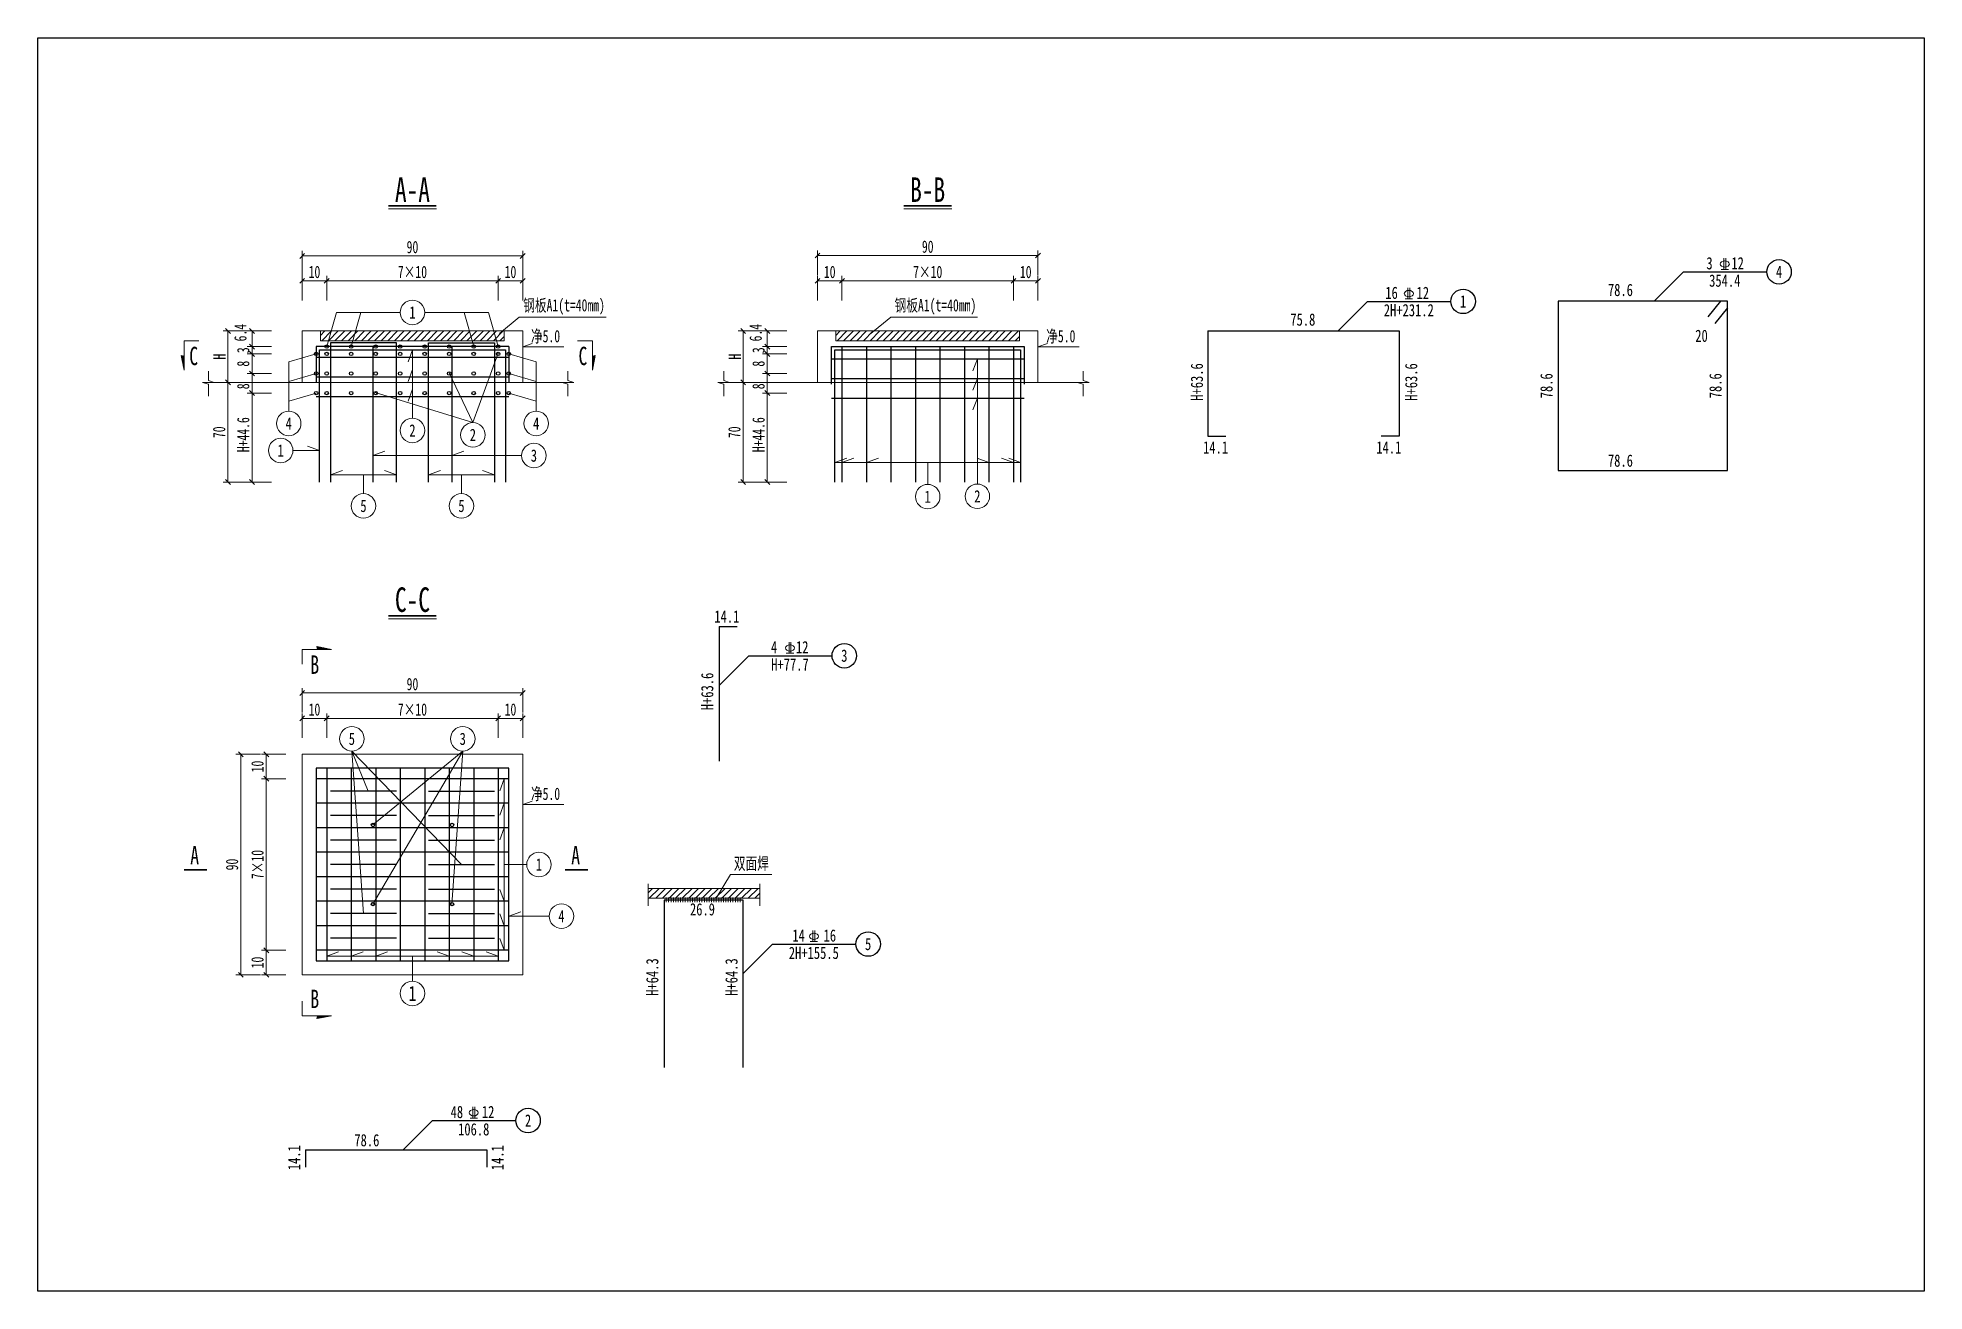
# Model space of a CAD drawing. Header units: millimetres. Extents: x 14102 to 16801, y 2911 to 4334.
# Drawn here: x 16031 to 16801, y 2976 to 3487 of the extents above; entities that cross this region are included whole.
import ezdxf
from ezdxf.enums import TextEntityAlignment as Align

# ---------------------------------------------------------------- set-up
doc = ezdxf.new("R2010")
doc.units = ezdxf.units.MM
doc.layers.get('0').update_dxf_attribs({"lineweight": 15})
doc.layers.get('Defpoints').update_dxf_attribs({"color": 8})
for name, color, linetype, lineweight in [('Dim', 4, 'Continuous', 15), ('尺寸标注', 4, 'Continuous', 13), ('文字', 7, 'Continuous', 15), ('文本', 7, 'Continuous', 15), ('标注', 4, 'Continuous', 13), ('标注线及字体', 2, 'Continuous', 15), ('粗线', 3, 'Continuous', 35), ('细实线', 4, 'Continuous', 15), ('钢筋', 1, 'Continuous', 30)]:
    doc.layers.add(name, color=color, linetype=linetype, lineweight=lineweight)
doc.styles.add('111', font='仿宋_GB2312.TTF', dxfattribs={"width": 0.7})
doc.styles.add('BM_Dim', font='仿宋_GB2312.TTF', dxfattribs={"width": 0.85})
doc.styles.add('FS', font='仿宋_GB2312.TTF', dxfattribs={"width": 0.75})
doc.dimstyles.new('200', dxfattribs={"dimscale": 0, "dimtxt": 2.5, "dimasz": 1, "dimexe": 1, "dimexo": 1, "dimgap": 0.6, "dimtad": 1, "dimdec": 1, "dimdsep": 46, "dimtxsty": '111', "dimblk": 'OBLIQUE', "dimcen": 0, "dimclrd": 4, "dimclre": 4, "dimclrt": 4, "dimadec": 1, "dimazin": 2, "dimtfac": 1, "dimtdec": 0, "dimtix": 1, "dimtmove": 2, "dimatfit": 3, "dimfxl": 4, "dimfxlon": 1, "dimtolj": 1, "dimlwd": -1, "dimlwe": -1, "dimarcsym": 0})

msp = doc.modelspace()

# ---------------------------------------------------------------- texts
at = {"lineweight": 25, "style": 'FS', "width": 0.75}
for s, p in [('3   12', (16711.72, 3392.58)), ('16   12', (16580.68, 3380.52)), ('4   12', (16329.93, 3235.89)), ('14   16', (16338.66, 3118.22)), ('48   12', (16199.18, 3046.2))]:
    msp.add_text(s, height=5, dxfattribs=at).set_placement(p)
for s, p in [('354.4', (16719.23, 3387.96)), ('4', (16741.39, 3391.58)), ('1', (16612.44, 3379.52)), ('78.6', (16676.64, 3384.16)), ('75.8', (16547.01, 3372.07)), ('2H+231.2', (16590.27, 3375.9)), ('20', (16709.74, 3365.43)), ('14.1', (16511.41, 3319.88)), ('14.1', (16582.12, 3319.88)), ('78.6', (16676.64, 3314.5)), ('14.1', (16311.92, 3250.86)), ('3', (16359.86, 3234.89)), ('H+77.7', (16337.69, 3231.27)), ('26.9', (16301.97, 3131.37)), ('5', (16369.6, 3117.22)), ('2H+155.5', (16347.43, 3113.6)), ('106.8', (16208.61, 3041.59)), ('2', (16230.78, 3045.2)), ('78.6', (16164.98, 3037.14))]:
    msp.add_text(s, height=5, dxfattribs=at).set_placement(p, align=Align.MIDDLE)
at = {"color": 4, "style": '111', "width": 0.7}
for s, p in [('钢板A1(t=40mm)', (16245.47, 3377.62)), ('钢板A1(t=40mm)', (16397.06, 3377.62)), ('净5.0', (16237.92, 3365.43)), ('净5.0', (16448.22, 3365.43)), ('净5.0', (16237.92, 3178.66)), ('双面焊', (16321.94, 3150.19))]:
    msp.add_text(s, height=5, dxfattribs=at).set_placement(p, align=Align.MIDDLE)
at = {"lineweight": 25, "style": 'FS', "width": 0.75}
for s, p in [('H+63.6', (16503.79, 3346.62)), ('H+63.6', (16591.26, 3346.62)), ('78.6', (16646.47, 3345.07)), ('78.6', (16715.45, 3345.07)), ('H+63.6', (16303.94, 3220.31)), ('H+64.3', (16281.51, 3103.75)), ('H+64.3', (16313.83, 3103.75)), ('14.1', (16135.33, 3030.03)), ('14.1', (16218.33, 3030.03))]:
    msp.add_text(s, height=5, rotation=90, dxfattribs=at).set_placement(p, align=Align.MIDDLE)
at = {"layer": '文字', "style": 'BM_Dim', "width": 0.7}
for s, p in [('C', (16094.3, 3353.5)), ('C', (16253.16, 3353.5)), ('B', (16143.73, 3227.51)), ('A', (16094.7, 3149.77)), ('A', (16250.2, 3149.77)), ('B', (16143.73, 3091.1))]:
    msp.add_text(s, height=7.5, dxfattribs=at).set_placement(p, align=Align.CENTER)
at = {"layer": '文本', "color": 4, "style": 'FS', "width": 0.75}
for s, height, p in [('1', 5, (16183.6, 3374.99)), ('4', 5, (16133.1, 3329.69)), ('2', 5, (16183.6, 3326.84)), ('2', 5, (16208.26, 3325.03)), ('4', 5, (16234.1, 3329.69)), ('1', 5, (16129.83, 3318.66)), ('3', 5, (16233.17, 3316.59)), ('5', 5, (16163.6, 3296.05)), ('5', 5, (16203.6, 3296.05)), ('1', 5, (16393.91, 3299.82)), ('2', 5, (16414.17, 3299.96)), ('5', 5, (16158.87, 3200.99)), ('3', 5, (16204.13, 3200.99)), ('1', 5, (16235.24, 3149.68)), ('4', 5, (16244.43, 3128.61)), ('1', 6.25, (16183.6, 3097.08))]:
    msp.add_text(s, height=height, dxfattribs=at).set_placement(p, align=Align.MIDDLE_CENTER)
at = {"layer": '标注线及字体', "color": 0, "style": '111', "width": 0.7}
for s, p in [('A-A', (16183.6, 3425.11)), ('B-B', (16393.91, 3425.11)), ('C-C', (16183.6, 3257.79))]:
    msp.add_text(s, height=10, dxfattribs=at).set_placement(p, align=Align.MIDDLE)

# ---------------------------------------------------------------- blocks, each defined once
blk = doc.blocks.new('_Oblique')
at = {"color": 0, "linetype": 'ByBlock', "lineweight": -2}
blk.add_line((-0.5, -0.5), (0.5, 0.5), dxfattribs=at)
blk = doc.blocks.new('*D98')
at = {"color": 4}
for p, q in [((16138.6, 3379.92), (16138.6, 3389.92)), ((16148.6, 3379.92), (16148.6, 3389.92)), ((16138.6, 3387.92), (16148.6, 3387.92))]:
    blk.add_line(p, q, dxfattribs=at)
at = {"layer": 'Defpoints', "color": 0}
for p in [(16148.6, 3387.92), (16138.6, 3367.45), (16148.6, 3361.32)]:
    blk.add_point(p, dxfattribs=at)
at = {"color": 4, "xscale": 2, "yscale": 2, "zscale": 2, "rotation": 180}
blk.add_blockref('_Oblique', (16138.6, 3387.92), dxfattribs=at)
at = {"color": 4, "xscale": 2, "yscale": 2, "zscale": 2}
blk.add_blockref('_Oblique', (16148.6, 3387.92), dxfattribs=at)
at = {"color": 4, "insert": (16143.6, 3391.5), "char_height": 5, "attachment_point": 5, "style": '111'}
blk.add_mtext('\\A1;10', dxfattribs=at)
blk = doc.blocks.new('*D99')
at = {"color": 4}
for p, q in [((16148.6, 3379.92), (16148.6, 3389.92)), ((16218.6, 3379.92), (16218.6, 3389.92)), ((16148.6, 3387.92), (16218.6, 3387.92))]:
    blk.add_line(p, q, dxfattribs=at)
at = {"layer": 'Defpoints', "color": 0}
for p in [(16218.6, 3387.92), (16148.6, 3361.76), (16218.6, 3361.76)]:
    blk.add_point(p, dxfattribs=at)
at = {"color": 4, "xscale": 2, "yscale": 2, "zscale": 2, "rotation": 180}
blk.add_blockref('_Oblique', (16148.6, 3387.92), dxfattribs=at)
at = {"color": 4, "xscale": 2, "yscale": 2, "zscale": 2}
blk.add_blockref('_Oblique', (16218.6, 3387.92), dxfattribs=at)
at = {"color": 4, "insert": (16183.6, 3391.5), "char_height": 5, "attachment_point": 5, "style": '111'}
blk.add_mtext('\\A1;7×10', dxfattribs=at)
blk = doc.blocks.new('*D100')
at = {"color": 4}
for p, q in [((16218.6, 3379.92), (16218.6, 3389.92)), ((16228.6, 3379.92), (16228.6, 3389.92)), ((16228.6, 3387.92), (16218.6, 3387.92))]:
    blk.add_line(p, q, dxfattribs=at)
at = {"layer": 'Defpoints', "color": 0}
for p in [(16218.6, 3387.92), (16228.6, 3367.45), (16218.6, 3361.76)]:
    blk.add_point(p, dxfattribs=at)
at = {"color": 4, "xscale": 2, "yscale": 2, "zscale": 2, "rotation": 180}
blk.add_blockref('_Oblique', (16218.6, 3387.92), dxfattribs=at)
at = {"color": 4, "xscale": 2, "yscale": 2, "zscale": 2}
blk.add_blockref('_Oblique', (16228.6, 3387.92), dxfattribs=at)
at = {"color": 4, "insert": (16223.6, 3391.5), "char_height": 5, "attachment_point": 5, "style": '111'}
blk.add_mtext('\\A1;10', dxfattribs=at)
blk = doc.blocks.new('*D101')
at = {"color": 4}
for p, q in [((16138.6, 3390.08), (16138.6, 3400.08)), ((16138.6, 3398.08), (16228.6, 3398.08)), ((16228.6, 3390.08), (16228.6, 3400.08))]:
    blk.add_line(p, q, dxfattribs=at)
at = {"layer": 'Defpoints', "color": 0}
for p in [(16228.6, 3398.08), (16138.6, 3367.45), (16228.6, 3367.45)]:
    blk.add_point(p, dxfattribs=at)
at = {"color": 4, "xscale": 2, "yscale": 2, "zscale": 2, "rotation": 180}
blk.add_blockref('_Oblique', (16138.6, 3398.08), dxfattribs=at)
at = {"color": 4, "xscale": 2, "yscale": 2, "zscale": 2}
blk.add_blockref('_Oblique', (16228.6, 3398.08), dxfattribs=at)
at = {"color": 4, "insert": (16183.6, 3401.65), "char_height": 5, "attachment_point": 5, "style": '111'}
blk.add_mtext('\\A1;90', dxfattribs=at)
blk = doc.blocks.new('*D102')
at = {"color": 4}
for p, q in [((16126.13, 3367.45), (16116.13, 3367.45)), ((16118.13, 3361.08), (16118.13, 3367.45)), ((16126.13, 3361.08), (16116.13, 3361.08))]:
    blk.add_line(p, q, dxfattribs=at)
at = {"layer": 'Defpoints', "color": 0}
for p in [(16118.13, 3367.45), (16138.6, 3367.45), (16144.3, 3361.08)]:
    blk.add_point(p, dxfattribs=at)
at = {"color": 4, "xscale": 2, "yscale": 2, "zscale": 2}
for p, rotation in [((16118.13, 3367.45), 90), ((16118.13, 3361.08), 270)]:
    blk.add_blockref('_Oblique', p, dxfattribs=dict(at, rotation=rotation))
at = {"color": 4, "insert": (16113.39, 3366.75), "char_height": 5, "attachment_point": 5, "rotation": 90, "style": '111'}
blk.add_mtext('\\A1;6.4', dxfattribs=at)
blk = doc.blocks.new('*D103')
at = {"color": 4}
for p, q in [((16126.13, 3361.08), (16116.13, 3361.08)), ((16126.13, 3358.08), (16116.13, 3358.08)), ((16118.13, 3361.08), (16118.13, 3363.08)), ((16118.13, 3358.08), (16118.13, 3361.08)), ((16118.13, 3358.08), (16118.13, 3356.08))]:
    blk.add_line(p, q, dxfattribs=at)
at = {"layer": 'Defpoints', "color": 0}
for p in [(16118.13, 3361.08), (16144.3, 3361.08), (16144.3, 3358.08)]:
    blk.add_point(p, dxfattribs=at)
at = {"color": 4, "xscale": 2, "yscale": 2, "zscale": 2}
for p, rotation in [((16118.13, 3361.08), 270), ((16118.13, 3358.08), 90)]:
    blk.add_blockref('_Oblique', p, dxfattribs=dict(at, rotation=rotation))
at = {"color": 4, "insert": (16114.55, 3359.58), "char_height": 5, "attachment_point": 5, "rotation": 90, "style": '111'}
blk.add_mtext('\\A1;3', dxfattribs=at)
blk = doc.blocks.new('*D104')
at = {"color": 4}
for p, q in [((16116.29, 3367.45), (16106.29, 3367.45)), ((16108.29, 3346.45), (16108.29, 3367.45)), ((16116.29, 3346.45), (16106.29, 3346.45))]:
    blk.add_line(p, q, dxfattribs=at)
at = {"layer": 'Defpoints', "color": 0}
for p in [(16108.29, 3367.45), (16138.82, 3367.45), (16123.89, 3346.45)]:
    blk.add_point(p, dxfattribs=at)
at = {"color": 4, "xscale": 2, "yscale": 2, "zscale": 2}
for p, rotation in [((16108.29, 3367.45), 90), ((16108.29, 3346.45), 270)]:
    blk.add_blockref('_Oblique', p, dxfattribs=dict(at, rotation=rotation))
at = {"color": 4, "insert": (16104.83, 3356.95), "char_height": 5, "attachment_point": 5, "rotation": 90, "style": '111'}
blk.add_mtext('\\A1;H', dxfattribs=at)
blk = doc.blocks.new('剖面箭头')
at = {"ltscale": 10}
h = blk.add_hatch(dxfattribs=at)
h.set_pattern_fill('ANSI31', color=2, style=0)
h.set_pattern_definition([(45, (-182.99888, -777.8594), (-0.088388348, 0.088388348), [])])
h.paths.add_polyline_path([(6, -3), (3.15, -3), (3, -3.6)])
at = {"color": 3, "ltscale": 10}
blk.add_line((0, 0), (0, -3), dxfattribs=at)
at = {"color": 2, "ltscale": 10}
for p, q in [((0, -3), (6, -3)), ((6, -3), (3, -3.6)), ((3, -3.6), (3.15, -3))]:
    blk.add_line(p, q, dxfattribs=at)
blk = doc.blocks.new('*D105')
at = {"color": 4}
for p, q in [((16116.29, 3346.45), (16106.29, 3346.45)), ((16108.29, 3346.45), (16108.29, 3305.77)), ((16116.29, 3305.77), (16106.29, 3305.77))]:
    blk.add_line(p, q, dxfattribs=at)
at = {"layer": 'Defpoints', "color": 0}
for p in [(16147.23, 3346.45), (16108.29, 3305.77), (16145.69, 3305.77)]:
    blk.add_point(p, dxfattribs=at)
at = {"color": 4, "xscale": 2, "yscale": 2, "zscale": 2}
for p, rotation in [((16108.29, 3346.45), 90), ((16108.29, 3305.77), 270)]:
    blk.add_blockref('_Oblique', p, dxfattribs=dict(at, rotation=rotation))
at = {"color": 4, "insert": (16104.71, 3326.11), "char_height": 5, "attachment_point": 5, "rotation": 90, "style": '111'}
blk.add_mtext('\\A1;70', dxfattribs=at)
blk = doc.blocks.new('*D106')
at = {"color": 4}
for p, q in [((16126.13, 3358.08), (16116.13, 3358.08)), ((16118.13, 3358.08), (16118.13, 3350.08)), ((16126.13, 3350.08), (16116.13, 3350.08))]:
    blk.add_line(p, q, dxfattribs=at)
at = {"layer": 'Defpoints', "color": 0}
for p in [(16144.3, 3358.08), (16118.13, 3350.08), (16144.3, 3350.08)]:
    blk.add_point(p, dxfattribs=at)
at = {"color": 4, "xscale": 2, "yscale": 2, "zscale": 2}
for p, rotation in [((16118.13, 3358.08), 90), ((16118.13, 3350.08), 270)]:
    blk.add_blockref('_Oblique', p, dxfattribs=dict(at, rotation=rotation))
at = {"color": 4, "insert": (16114.55, 3354.08), "char_height": 5, "attachment_point": 5, "rotation": 90, "style": '111'}
blk.add_mtext('\\A1;8', dxfattribs=at)
blk = doc.blocks.new('*D107')
at = {"color": 4}
for p, q in [((16126.13, 3350.08), (16116.13, 3350.08)), ((16118.13, 3350.08), (16118.13, 3342.08)), ((16126.13, 3342.08), (16116.13, 3342.08))]:
    blk.add_line(p, q, dxfattribs=at)
at = {"layer": 'Defpoints', "color": 0}
for p in [(16144.3, 3350.08), (16118.13, 3342.08), (16144.3, 3342.08)]:
    blk.add_point(p, dxfattribs=at)
at = {"color": 4, "xscale": 2, "yscale": 2, "zscale": 2}
for p, rotation in [((16118.13, 3350.08), 90), ((16118.13, 3342.08), 270)]:
    blk.add_blockref('_Oblique', p, dxfattribs=dict(at, rotation=rotation))
at = {"color": 4, "insert": (16114.55, 3344.86), "char_height": 5, "attachment_point": 5, "rotation": 90, "style": '111'}
blk.add_mtext('\\A1;8', dxfattribs=at)
blk = doc.blocks.new('*D108')
at = {"color": 4}
for p, q in [((16126.13, 3342.08), (16116.13, 3342.08)), ((16118.13, 3342.08), (16118.13, 3305.77)), ((16126.13, 3305.77), (16116.13, 3305.77))]:
    blk.add_line(p, q, dxfattribs=at)
at = {"layer": 'Defpoints', "color": 0}
for p in [(16144.3, 3342.08), (16118.13, 3305.77), (16145.69, 3305.77)]:
    blk.add_point(p, dxfattribs=at)
at = {"color": 4, "xscale": 2, "yscale": 2, "zscale": 2}
for p, rotation in [((16118.13, 3342.08), 90), ((16118.13, 3305.77), 270)]:
    blk.add_blockref('_Oblique', p, dxfattribs=dict(at, rotation=rotation))
at = {"color": 4, "insert": (16114.55, 3323.92), "char_height": 5, "attachment_point": 5, "rotation": 90, "style": '111'}
blk.add_mtext('\\A1;^IH+44.6', dxfattribs=at)
blk = doc.blocks.new('*D109')
at = {"color": 4}
for p, q in [((16138.6, 3201.34), (16138.6, 3211.34)), ((16148.6, 3201.34), (16148.6, 3211.34)), ((16138.6, 3209.34), (16148.6, 3209.34))]:
    blk.add_line(p, q, dxfattribs=at)
at = {"layer": 'Defpoints', "color": 0}
for p in [(16148.6, 3209.34), (16138.6, 3194.68), (16148.6, 3188.54)]:
    blk.add_point(p, dxfattribs=at)
at = {"color": 4, "xscale": 2, "yscale": 2, "zscale": 2, "rotation": 180}
blk.add_blockref('_Oblique', (16138.6, 3209.34), dxfattribs=at)
at = {"color": 4, "xscale": 2, "yscale": 2, "zscale": 2}
blk.add_blockref('_Oblique', (16148.6, 3209.34), dxfattribs=at)
at = {"color": 4, "insert": (16143.6, 3212.92), "char_height": 5, "attachment_point": 5, "style": '111'}
blk.add_mtext('\\A1;10', dxfattribs=at)
blk = doc.blocks.new('*D110')
at = {"color": 4}
for p, q in [((16148.6, 3201.34), (16148.6, 3211.34)), ((16218.6, 3201.34), (16218.6, 3211.34)), ((16148.6, 3209.34), (16218.6, 3209.34))]:
    blk.add_line(p, q, dxfattribs=at)
at = {"layer": 'Defpoints', "color": 0}
for p in [(16218.6, 3209.34), (16148.6, 3188.98), (16218.6, 3188.98)]:
    blk.add_point(p, dxfattribs=at)
at = {"color": 4, "xscale": 2, "yscale": 2, "zscale": 2, "rotation": 180}
blk.add_blockref('_Oblique', (16148.6, 3209.34), dxfattribs=at)
at = {"color": 4, "xscale": 2, "yscale": 2, "zscale": 2}
blk.add_blockref('_Oblique', (16218.6, 3209.34), dxfattribs=at)
at = {"color": 4, "insert": (16183.6, 3212.92), "char_height": 5, "attachment_point": 5, "style": '111'}
blk.add_mtext('\\A1;7×10', dxfattribs=at)
blk = doc.blocks.new('*D111')
at = {"color": 4}
for p, q in [((16218.6, 3201.34), (16218.6, 3211.34)), ((16228.6, 3201.34), (16228.6, 3211.34)), ((16228.6, 3209.34), (16218.6, 3209.34))]:
    blk.add_line(p, q, dxfattribs=at)
at = {"layer": 'Defpoints', "color": 0}
for p in [(16218.6, 3209.34), (16218.6, 3188.98), (16228.6, 3194.68)]:
    blk.add_point(p, dxfattribs=at)
at = {"color": 4, "xscale": 2, "yscale": 2, "zscale": 2, "rotation": 180}
blk.add_blockref('_Oblique', (16218.6, 3209.34), dxfattribs=at)
at = {"color": 4, "xscale": 2, "yscale": 2, "zscale": 2}
blk.add_blockref('_Oblique', (16228.6, 3209.34), dxfattribs=at)
at = {"color": 4, "insert": (16223.6, 3212.92), "char_height": 5, "attachment_point": 5, "style": '111'}
blk.add_mtext('\\A1;10', dxfattribs=at)
blk = doc.blocks.new('*D112')
at = {"color": 4}
for p, q in [((16138.6, 3211.71), (16138.6, 3221.71)), ((16138.6, 3219.71), (16228.6, 3219.71)), ((16228.6, 3211.71), (16228.6, 3221.71))]:
    blk.add_line(p, q, dxfattribs=at)
at = {"layer": 'Defpoints', "color": 0}
for p in [(16228.6, 3219.71), (16138.6, 3194.68), (16228.6, 3194.68)]:
    blk.add_point(p, dxfattribs=at)
at = {"color": 4, "xscale": 2, "yscale": 2, "zscale": 2, "rotation": 180}
blk.add_blockref('_Oblique', (16138.6, 3219.71), dxfattribs=at)
at = {"color": 4, "xscale": 2, "yscale": 2, "zscale": 2}
blk.add_blockref('_Oblique', (16228.6, 3219.71), dxfattribs=at)
at = {"color": 4, "insert": (16183.6, 3223.29), "char_height": 5, "attachment_point": 5, "style": '111'}
blk.add_mtext('\\A1;90', dxfattribs=at)
blk = doc.blocks.new('*D113')
at = {"color": 4}
for p, q in [((16131.94, 3114.68), (16121.94, 3114.68)), ((16123.94, 3104.68), (16123.94, 3114.68)), ((16131.94, 3104.68), (16121.94, 3104.68))]:
    blk.add_line(p, q, dxfattribs=at)
at = {"layer": 'Defpoints', "color": 0}
for p in [(16123.94, 3114.68), (16144.74, 3114.68), (16138.6, 3104.68)]:
    blk.add_point(p, dxfattribs=at)
at = {"color": 4, "xscale": 2, "yscale": 2, "zscale": 2}
for p, rotation in [((16123.94, 3114.68), 90), ((16123.94, 3104.68), 270)]:
    blk.add_blockref('_Oblique', p, dxfattribs=dict(at, rotation=rotation))
at = {"color": 4, "insert": (16120.36, 3109.68), "char_height": 5, "attachment_point": 5, "rotation": 90, "style": '111'}
blk.add_mtext('\\A1;10', dxfattribs=at)
blk = doc.blocks.new('*D114')
at = {"color": 4}
for p, q in [((16131.94, 3184.68), (16121.94, 3184.68)), ((16123.94, 3114.68), (16123.94, 3184.68)), ((16131.94, 3114.68), (16121.94, 3114.68))]:
    blk.add_line(p, q, dxfattribs=at)
at = {"layer": 'Defpoints', "color": 0}
for p in [(16123.94, 3184.68), (16144.3, 3184.68), (16144.3, 3114.68)]:
    blk.add_point(p, dxfattribs=at)
at = {"color": 4, "xscale": 2, "yscale": 2, "zscale": 2}
for p, rotation in [((16123.94, 3184.68), 90), ((16123.94, 3114.68), 270)]:
    blk.add_blockref('_Oblique', p, dxfattribs=dict(at, rotation=rotation))
at = {"color": 4, "insert": (16120.36, 3149.68), "char_height": 5, "attachment_point": 5, "rotation": 90, "style": '111'}
blk.add_mtext('\\A1;7×10', dxfattribs=at)
blk = doc.blocks.new('*D115')
at = {"color": 4}
for p, q in [((16131.94, 3194.68), (16121.94, 3194.68)), ((16123.94, 3194.68), (16123.94, 3184.68)), ((16131.94, 3184.68), (16121.94, 3184.68))]:
    blk.add_line(p, q, dxfattribs=at)
at = {"layer": 'Defpoints', "color": 0}
for p in [(16138.6, 3194.68), (16123.94, 3184.68), (16144.3, 3184.68)]:
    blk.add_point(p, dxfattribs=at)
at = {"color": 4, "xscale": 2, "yscale": 2, "zscale": 2}
for p, rotation in [((16123.94, 3194.68), 90), ((16123.94, 3184.68), 270)]:
    blk.add_blockref('_Oblique', p, dxfattribs=dict(at, rotation=rotation))
at = {"color": 4, "insert": (16120.36, 3189.68), "char_height": 5, "attachment_point": 5, "rotation": 90, "style": '111'}
blk.add_mtext('\\A1;10', dxfattribs=at)
blk = doc.blocks.new('*D116')
at = {"color": 4}
for p, q in [((16121.57, 3194.68), (16111.57, 3194.68)), ((16113.57, 3104.68), (16113.57, 3194.68)), ((16121.57, 3104.68), (16111.57, 3104.68))]:
    blk.add_line(p, q, dxfattribs=at)
at = {"layer": 'Defpoints', "color": 0}
for p in [(16113.57, 3194.68), (16138.6, 3194.68), (16138.6, 3104.68)]:
    blk.add_point(p, dxfattribs=at)
at = {"color": 4, "xscale": 2, "yscale": 2, "zscale": 2}
for p, rotation in [((16113.57, 3194.68), 90), ((16113.57, 3104.68), 270)]:
    blk.add_blockref('_Oblique', p, dxfattribs=dict(at, rotation=rotation))
at = {"color": 4, "insert": (16109.99, 3149.68), "char_height": 5, "attachment_point": 5, "rotation": 90, "style": '111'}
blk.add_mtext('\\A1;90', dxfattribs=at)
blk = doc.blocks.new('三级钢')
at = {"color": 7, "lineweight": 18}
for p, q in [((-0.2, -1.13), (-0.2, 1.22)), ((0.2, -1.13), (0.2, 1.22)), ((-0.8, -1.13), (0.78, -1.13))]:
    blk.add_line(p, q, dxfattribs=at)
blk.add_ellipse((0, 0), major_axis=(0.966, 0), ratio=0.701732, dxfattribs=at)
blk = doc.blocks.new('gjdy')
at = {"lineweight": 25}
for p, q in [((0, 0), (6, 6)), ((6, 6), (23, 6))]:
    blk.add_line(p, q, dxfattribs=at)
blk.add_circle((25.5, 6), 2.5, dxfattribs=at)
at = {"xscale": 0.9600000000209548, "yscale": 0.9600000000209548, "zscale": 0.9600000000209548}
blk.add_blockref('三级钢', (14.42, 7.59), dxfattribs=at)
blk = doc.blocks.new('*D124')
at = {"color": 4}
for p, q in [((16428.91, 3379.92), (16428.91, 3389.92)), ((16438.91, 3379.92), (16438.91, 3389.92)), ((16438.91, 3387.92), (16428.91, 3387.92))]:
    blk.add_line(p, q, dxfattribs=at)
at = {"layer": 'Defpoints', "color": 0}
for p in [(16428.91, 3387.92), (16438.91, 3367.45), (16428.91, 3361.76)]:
    blk.add_point(p, dxfattribs=at)
at = {"color": 4, "xscale": 2, "yscale": 2, "zscale": 2, "rotation": 180}
blk.add_blockref('_Oblique', (16428.91, 3387.92), dxfattribs=at)
at = {"color": 4, "xscale": 2, "yscale": 2, "zscale": 2}
blk.add_blockref('_Oblique', (16438.91, 3387.92), dxfattribs=at)
at = {"color": 4, "insert": (16433.91, 3391.5), "char_height": 5, "attachment_point": 5, "style": '111'}
blk.add_mtext('\\A1;10', dxfattribs=at)
blk = doc.blocks.new('*D125')
at = {"color": 4}
for p, q in [((16348.91, 3390.23), (16348.91, 3400.23)), ((16348.91, 3398.23), (16438.91, 3398.23)), ((16438.91, 3390.23), (16438.91, 3400.23))]:
    blk.add_line(p, q, dxfattribs=at)
at = {"layer": 'Defpoints', "color": 0}
for p in [(16438.91, 3398.23), (16348.91, 3367.45), (16438.91, 3367.45)]:
    blk.add_point(p, dxfattribs=at)
at = {"color": 4, "xscale": 2, "yscale": 2, "zscale": 2, "rotation": 180}
blk.add_blockref('_Oblique', (16348.91, 3398.23), dxfattribs=at)
at = {"color": 4, "xscale": 2, "yscale": 2, "zscale": 2}
blk.add_blockref('_Oblique', (16438.91, 3398.23), dxfattribs=at)
at = {"color": 4, "insert": (16393.91, 3401.81), "char_height": 5, "attachment_point": 5, "style": '111'}
blk.add_mtext('\\A1;90', dxfattribs=at)
blk = doc.blocks.new('*D126')
at = {"color": 4}
for p, q in [((16348.91, 3379.92), (16348.91, 3389.92)), ((16358.91, 3379.92), (16358.91, 3389.92)), ((16348.91, 3387.92), (16358.91, 3387.92))]:
    blk.add_line(p, q, dxfattribs=at)
at = {"layer": 'Defpoints', "color": 0}
for p in [(16358.91, 3387.92), (16348.91, 3367.45), (16358.91, 3361.32)]:
    blk.add_point(p, dxfattribs=at)
at = {"color": 4, "xscale": 2, "yscale": 2, "zscale": 2, "rotation": 180}
blk.add_blockref('_Oblique', (16348.91, 3387.92), dxfattribs=at)
at = {"color": 4, "xscale": 2, "yscale": 2, "zscale": 2}
blk.add_blockref('_Oblique', (16358.91, 3387.92), dxfattribs=at)
at = {"color": 4, "insert": (16353.91, 3391.5), "char_height": 5, "attachment_point": 5, "style": '111'}
blk.add_mtext('\\A1;10', dxfattribs=at)
blk = doc.blocks.new('*D127')
at = {"color": 4}
for p, q in [((16358.91, 3379.92), (16358.91, 3389.92)), ((16428.91, 3379.92), (16428.91, 3389.92)), ((16358.91, 3387.92), (16428.91, 3387.92))]:
    blk.add_line(p, q, dxfattribs=at)
at = {"layer": 'Defpoints', "color": 0}
for p in [(16428.91, 3387.92), (16358.91, 3361.76), (16428.91, 3361.76)]:
    blk.add_point(p, dxfattribs=at)
at = {"color": 4, "xscale": 2, "yscale": 2, "zscale": 2, "rotation": 180}
blk.add_blockref('_Oblique', (16358.91, 3387.92), dxfattribs=at)
at = {"color": 4, "xscale": 2, "yscale": 2, "zscale": 2}
blk.add_blockref('_Oblique', (16428.91, 3387.92), dxfattribs=at)
at = {"color": 4, "insert": (16393.91, 3391.5), "char_height": 5, "attachment_point": 5, "style": '111'}
blk.add_mtext('\\A1;7×10', dxfattribs=at)
blk = doc.blocks.new('*D128')
at = {"color": 4}
for p, q in [((16336.44, 3367.45), (16326.44, 3367.45)), ((16328.44, 3361.08), (16328.44, 3367.45)), ((16336.44, 3361.08), (16326.44, 3361.08))]:
    blk.add_line(p, q, dxfattribs=at)
at = {"layer": 'Defpoints', "color": 0}
for p in [(16328.44, 3367.45), (16348.91, 3367.45), (16354.6, 3361.08)]:
    blk.add_point(p, dxfattribs=at)
at = {"color": 4, "xscale": 2, "yscale": 2, "zscale": 2}
for p, rotation in [((16328.44, 3367.45), 90), ((16328.44, 3361.08), 270)]:
    blk.add_blockref('_Oblique', p, dxfattribs=dict(at, rotation=rotation))
at = {"color": 4, "insert": (16323.7, 3366.75), "char_height": 5, "attachment_point": 5, "rotation": 90, "style": '111'}
blk.add_mtext('\\A1;6.4', dxfattribs=at)
blk = doc.blocks.new('*D129')
at = {"color": 4}
for p, q in [((16336.44, 3361.08), (16326.44, 3361.08)), ((16336.44, 3358.08), (16326.44, 3358.08)), ((16328.44, 3361.08), (16328.44, 3363.08)), ((16328.44, 3358.08), (16328.44, 3361.08)), ((16328.44, 3358.08), (16328.44, 3356.08))]:
    blk.add_line(p, q, dxfattribs=at)
at = {"layer": 'Defpoints', "color": 0}
for p in [(16328.44, 3361.08), (16354.6, 3361.08), (16354.6, 3358.08)]:
    blk.add_point(p, dxfattribs=at)
at = {"color": 4, "xscale": 2, "yscale": 2, "zscale": 2}
for p, rotation in [((16328.44, 3361.08), 270), ((16328.44, 3358.08), 90)]:
    blk.add_blockref('_Oblique', p, dxfattribs=dict(at, rotation=rotation))
at = {"color": 4, "insert": (16324.86, 3359.58), "char_height": 5, "attachment_point": 5, "rotation": 90, "style": '111'}
blk.add_mtext('\\A1;3', dxfattribs=at)
blk = doc.blocks.new('*D130')
at = {"color": 4}
for p, q in [((16326.6, 3367.45), (16316.6, 3367.45)), ((16318.6, 3346.45), (16318.6, 3367.45)), ((16326.6, 3346.45), (16316.6, 3346.45))]:
    blk.add_line(p, q, dxfattribs=at)
at = {"layer": 'Defpoints', "color": 0}
for p in [(16318.6, 3367.45), (16349.13, 3367.45), (16334.2, 3346.45)]:
    blk.add_point(p, dxfattribs=at)
at = {"color": 4, "xscale": 2, "yscale": 2, "zscale": 2}
for p, rotation in [((16318.6, 3367.45), 90), ((16318.6, 3346.45), 270)]:
    blk.add_blockref('_Oblique', p, dxfattribs=dict(at, rotation=rotation))
at = {"color": 4, "insert": (16315.14, 3356.95), "char_height": 5, "attachment_point": 5, "rotation": 90, "style": '111'}
blk.add_mtext('\\A1;H', dxfattribs=at)
blk = doc.blocks.new('*D131')
at = {"color": 4}
for p, q in [((16326.6, 3346.45), (16316.6, 3346.45)), ((16318.6, 3346.45), (16318.6, 3305.77)), ((16326.6, 3305.77), (16316.6, 3305.77))]:
    blk.add_line(p, q, dxfattribs=at)
at = {"layer": 'Defpoints', "color": 0}
for p in [(16357.53, 3346.45), (16318.6, 3305.77), (16355.99, 3305.77)]:
    blk.add_point(p, dxfattribs=at)
at = {"color": 4, "xscale": 2, "yscale": 2, "zscale": 2}
for p, rotation in [((16318.6, 3346.45), 90), ((16318.6, 3305.77), 270)]:
    blk.add_blockref('_Oblique', p, dxfattribs=dict(at, rotation=rotation))
at = {"color": 4, "insert": (16315.02, 3326.11), "char_height": 5, "attachment_point": 5, "rotation": 90, "style": '111'}
blk.add_mtext('\\A1;70', dxfattribs=at)
blk = doc.blocks.new('*D132')
at = {"color": 4}
for p, q in [((16336.44, 3358.08), (16326.44, 3358.08)), ((16328.44, 3358.08), (16328.44, 3350.08)), ((16336.44, 3350.08), (16326.44, 3350.08))]:
    blk.add_line(p, q, dxfattribs=at)
at = {"layer": 'Defpoints', "color": 0}
for p in [(16354.6, 3358.08), (16328.44, 3350.08), (16354.6, 3350.08)]:
    blk.add_point(p, dxfattribs=at)
at = {"color": 4, "xscale": 2, "yscale": 2, "zscale": 2}
for p, rotation in [((16328.44, 3358.08), 90), ((16328.44, 3350.08), 270)]:
    blk.add_blockref('_Oblique', p, dxfattribs=dict(at, rotation=rotation))
at = {"color": 4, "insert": (16324.86, 3354.08), "char_height": 5, "attachment_point": 5, "rotation": 90, "style": '111'}
blk.add_mtext('\\A1;8', dxfattribs=at)
blk = doc.blocks.new('*D133')
at = {"color": 4}
for p, q in [((16336.44, 3350.08), (16326.44, 3350.08)), ((16328.44, 3350.08), (16328.44, 3342.08)), ((16336.44, 3342.08), (16326.44, 3342.08))]:
    blk.add_line(p, q, dxfattribs=at)
at = {"layer": 'Defpoints', "color": 0}
for p in [(16354.6, 3350.08), (16328.44, 3342.08), (16354.6, 3342.08)]:
    blk.add_point(p, dxfattribs=at)
at = {"color": 4, "xscale": 2, "yscale": 2, "zscale": 2}
for p, rotation in [((16328.44, 3350.08), 90), ((16328.44, 3342.08), 270)]:
    blk.add_blockref('_Oblique', p, dxfattribs=dict(at, rotation=rotation))
at = {"color": 4, "insert": (16324.86, 3344.86), "char_height": 5, "attachment_point": 5, "rotation": 90, "style": '111'}
blk.add_mtext('\\A1;8', dxfattribs=at)
blk = doc.blocks.new('*D134')
at = {"color": 4}
for p, q in [((16336.44, 3342.08), (16326.44, 3342.08)), ((16328.44, 3342.08), (16328.44, 3305.77)), ((16336.44, 3305.77), (16326.44, 3305.77))]:
    blk.add_line(p, q, dxfattribs=at)
at = {"layer": 'Defpoints', "color": 0}
for p in [(16354.6, 3342.08), (16328.44, 3305.77), (16355.99, 3305.77)]:
    blk.add_point(p, dxfattribs=at)
at = {"color": 4, "xscale": 2, "yscale": 2, "zscale": 2}
for p, rotation in [((16328.44, 3342.08), 90), ((16328.44, 3305.77), 270)]:
    blk.add_blockref('_Oblique', p, dxfattribs=dict(at, rotation=rotation))
at = {"color": 4, "insert": (16324.86, 3323.92), "char_height": 5, "attachment_point": 5, "rotation": 90, "style": '111'}
blk.add_mtext('\\A1;^IH+44.6', dxfattribs=at)

# ---------------------------------------------------------------- dimensions: what is measured, and where the dimension line sits
for base, p1, p2, picture, middle in [((16228.6, 3398.08), (16138.6, 3367.45), (16228.6, 3367.45), '*D101', (16183.6, 3401.65)), ((16438.91, 3398.23), (16348.91, 3367.45), (16438.91, 3367.45), '*D125', (16393.91, 3401.81)), ((16148.6, 3387.92), (16138.6, 3367.45), (16148.6, 3361.32), '*D98', (16143.6, 3391.5)), ((16358.91, 3387.92), (16348.91, 3367.45), (16358.91, 3361.32), '*D126', (16353.91, 3391.5)), ((16228.6, 3219.71), (16138.6, 3194.68), (16228.6, 3194.68), '*D112', (16183.6, 3223.29)), ((16148.6, 3209.34), (16138.6, 3194.68), (16148.6, 3188.54), '*D109', (16143.6, 3212.92))]:
    dim = msp.add_linear_dim(base=base, p1=p1, p2=p2, dimstyle='200', override={"dimscale": 2, "dimblk": 'Oblique'})
    dim.commit()
    dim.dimension.update_dxf_attribs({"geometry": picture, "text_midpoint": middle})
for base, p1, p2, picture, middle in [((16218.6, 3387.92), (16148.6, 3361.76), (16218.6, 3361.76), '*D99', (16183.6, 3391.5)), ((16428.91, 3387.92), (16358.91, 3361.76), (16428.91, 3361.76), '*D127', (16393.91, 3391.5)), ((16218.6, 3209.34), (16148.6, 3188.98), (16218.6, 3188.98), '*D110', (16183.6, 3212.92))]:
    dim = msp.add_linear_dim(base=base, p1=p1, p2=p2, text='7×10', dimstyle='200', override={"dimscale": 2, "dimblk": 'Oblique'})
    dim.commit()
    dim.dimension.update_dxf_attribs({"geometry": picture, "text_midpoint": middle})
for base, p1, p2, angle, picture, middle in [((16218.6, 3387.92), (16228.6, 3367.45), (16218.6, 3361.76), 180, '*D100', (16223.6, 3391.5)), ((16428.91, 3387.92), (16438.91, 3367.45), (16428.91, 3361.76), 180, '*D124', (16433.91, 3391.5)), ((16118.13, 3361.08), (16144.3, 3358.08), (16144.3, 3361.08), 90, '*D103', (16114.55, 3359.58)), ((16118.13, 3350.08), (16144.3, 3358.08), (16144.3, 3350.08), 90, '*D106', (16114.55, 3354.08)), ((16328.44, 3361.08), (16354.6, 3358.08), (16354.6, 3361.08), 90, '*D129', (16324.86, 3359.58)), ((16328.44, 3350.08), (16354.6, 3358.08), (16354.6, 3350.08), 90, '*D132', (16324.86, 3354.08)), ((16218.6, 3209.34), (16228.6, 3194.68), (16218.6, 3188.98), 180, '*D111', (16223.6, 3212.92)), ((16113.57, 3194.68), (16138.6, 3104.68), (16138.6, 3194.68), 90, '*D116', (16109.99, 3149.68)), ((16123.94, 3184.68), (16138.6, 3194.68), (16144.3, 3184.68), 270, '*D115', (16120.36, 3189.68)), ((16123.94, 3114.68), (16138.6, 3104.68), (16144.74, 3114.68), 90, '*D113', (16120.36, 3109.68))]:
    dim = msp.add_linear_dim(base=base, p1=p1, p2=p2, angle=angle, dimstyle='200', override={"dimscale": 2, "dimblk": 'Oblique'})
    dim.commit()
    dim.dimension.update_dxf_attribs({"geometry": picture, "text_midpoint": middle})
for base, p1, p2, text, override, picture, middle in [((16108.29, 3367.45), (16123.89, 3346.45), (16138.82, 3367.45), 'H', {"dimscale": 2, "dimblk": 'Oblique'}, '*D104', (16104.83, 3356.95)), ((16318.6, 3367.45), (16334.2, 3346.45), (16349.13, 3367.45), 'H', {"dimscale": 2, "dimblk": 'Oblique'}, '*D130', (16315.14, 3356.95)), ((16108.29, 3305.77), (16147.23, 3346.45), (16145.69, 3305.77), '70', {"dimscale": 2, "dimblk": 'Oblique'}, '*D105', (16104.71, 3326.11)), ((16118.13, 3305.77), (16144.3, 3342.08), (16145.69, 3305.77), '^IH+44.6', {"dimscale": 2, "dimtxsty": '111', "dimblk": 'Oblique'}, '*D108', (16114.55, 3323.92)), ((16318.6, 3305.77), (16357.53, 3346.45), (16355.99, 3305.77), '70', {"dimscale": 2, "dimblk": 'Oblique'}, '*D131', (16315.02, 3326.11)), ((16328.44, 3305.77), (16354.6, 3342.08), (16355.99, 3305.77), '^IH+44.6', {"dimscale": 2, "dimtxsty": '111', "dimblk": 'Oblique'}, '*D134', (16324.86, 3323.92)), ((16123.94, 3184.68), (16144.3, 3114.68), (16144.3, 3184.68), '7×10', {"dimscale": 2, "dimblk": 'Oblique'}, '*D114', (16120.36, 3149.68))]:
    dim = msp.add_linear_dim(base=base, p1=p1, p2=p2, angle=90, text=text, dimstyle='200', override=override)
    dim.commit()
    dim.dimension.update_dxf_attribs({"geometry": picture, "text_midpoint": middle})
for base, p1, p2, picture, middle in [((16118.13, 3367.45), (16144.3, 3361.08), (16138.6, 3367.45), '*D102', (16113.39, 3366.75)), ((16328.44, 3367.45), (16354.6, 3361.08), (16348.91, 3367.45), '*D128', (16323.7, 3366.75)), ((16118.13, 3342.08), (16144.3, 3350.08), (16144.3, 3342.08), '*D107', (16114.55, 3344.86)), ((16328.44, 3342.08), (16354.6, 3350.08), (16354.6, 3342.08), '*D133', (16324.86, 3344.86))]:
    dim = msp.add_linear_dim(base=base, p1=p1, p2=p2, angle=90, dimstyle='200', override={"dimscale": 2, "dimblk": 'Oblique'})
    dim.commit()
    dim.dimension.update_dxf_attribs({"geometry": picture, "text_midpoint": middle, "dimtype": 160})

# ---------------------------------------------------------------- hatches: boundary and pattern name
h = msp.add_hatch()
h.set_pattern_fill('ANSI31', color=256, scale=0.6)
h.set_pattern_definition([(45, (-30.7332, -181.3482), (-1.34703842, 1.34703842), [])])
h.paths.add_polyline_path([(16146.1, 3363.45), (16221.1, 3363.45), (16221.1, 3367.45), (16146.1, 3367.45)])
h = msp.add_hatch()
h.set_pattern_fill('ANSI31', color=256, scale=0.6)
h.set_pattern_definition([(45, (179.5726, -181.3482), (-1.34703842, 1.34703842), [])])
h.paths.add_polyline_path([(16356.41, 3363.45), (16431.41, 3363.45), (16431.41, 3367.45), (16356.41, 3367.45)])
h = msp.add_hatch()
h.set_pattern_fill('ANSI31', color=256, scale=0.6)
h.set_pattern_definition([(45, (102.9174, -408.8916), (-1.34703842, 1.34703842), [])])
h.paths.add_polyline_path([(16325.42, 3135.91), (16325.42, 3139.91), (16279.75, 3139.91), (16279.75, 3135.91)])

# ---------------------------------------------------------------- linework, layer by layer
at = {"color": 4}
for p, q in [((16173.8, 3417.34), (16193.4, 3417.34)), ((16384.1, 3417.34), (16403.71, 3417.34)), ((16173.8, 3250.02), (16193.4, 3250.02))]:
    msp.add_line(p, q, dxfattribs=at)
for p, q in [((16287.19, 3136.24), (16287.19, 3134.33)), ((16288.16, 3136.24), (16288.16, 3134.33)), ((16289.13, 3136.24), (16289.13, 3134.33)), ((16290.11, 3136.24), (16290.11, 3134.33)), ((16291.08, 3136.24), (16291.08, 3134.33)), ((16292.05, 3136.24), (16292.05, 3134.33)), ((16293.02, 3136.24), (16293.02, 3134.33)), ((16294, 3136.24), (16294, 3134.33)), ((16294.97, 3136.24), (16294.97, 3134.33)), ((16295.94, 3136.24), (16295.94, 3134.33)), ((16296.92, 3136.24), (16296.92, 3134.33)), ((16297.89, 3136.24), (16297.89, 3134.33)), ((16298.86, 3136.24), (16298.86, 3134.33)), ((16299.84, 3136.24), (16299.84, 3134.33)), ((16300.81, 3136.24), (16300.81, 3134.33)), ((16301.78, 3136.24), (16301.78, 3134.33)), ((16302.76, 3136.24), (16302.76, 3134.33)), ((16303.73, 3136.24), (16303.73, 3134.33)), ((16304.7, 3136.24), (16304.7, 3134.33)), ((16305.67, 3136.24), (16305.67, 3134.33)), ((16306.65, 3136.24), (16306.65, 3134.33)), ((16307.62, 3136.24), (16307.62, 3134.33)), ((16308.59, 3136.24), (16308.59, 3134.33)), ((16309.57, 3136.24), (16309.57, 3134.33)), ((16310.54, 3136.24), (16310.54, 3134.33)), ((16311.51, 3136.24), (16311.51, 3134.33)), ((16312.49, 3136.24), (16312.49, 3134.33)), ((16313.46, 3136.24), (16313.46, 3134.33)), ((16314.43, 3136.24), (16314.43, 3134.33)), ((16315.41, 3136.24), (16315.41, 3134.33)), ((16316.38, 3136.24), (16316.38, 3134.33)), ((16317.35, 3136.24), (16317.35, 3134.33))]:
    msp.add_line(p, q)
at = {"color": 6, "const_width": 0.72}
for points in [[(16173.8, 3418.54), (16193.4, 3418.54)], [(16384.1, 3418.54), (16403.71, 3418.54)], [(16173.8, 3251.22), (16193.4, 3251.22)]]:
    msp.add_lwpolyline(points, dxfattribs=at)
at = {"color": 4}
for points in [[(16100.33, 3340.88), (16100.33, 3345.73), (16097.93, 3346.45), (16102.73, 3346.45), (16100.33, 3347.17), (16100.33, 3348.13), (16100.33, 3351.08)], [(16247.04, 3340.88), (16247.04, 3345.73), (16244.64, 3346.45), (16249.44, 3346.45), (16247.04, 3347.17), (16247.04, 3348.13), (16247.04, 3351.08)], [(16310.64, 3340.88), (16310.64, 3345.73), (16308.24, 3346.45), (16313.04, 3346.45), (16310.64, 3347.17), (16310.64, 3348.13), (16310.64, 3351.08)], [(16457.34, 3340.88), (16457.34, 3345.73), (16454.94, 3346.45), (16459.74, 3346.45), (16457.34, 3347.17), (16457.34, 3348.13), (16457.34, 3351.08)]]:
    msp.add_lwpolyline(points, dxfattribs=at)
at = {"layer": 'Defpoints'}
for p, q in [((16222.91, 3361.08), (16144.3, 3361.08)), ((16144.3, 3361.08), (16144.3, 3346.45)), ((16222.91, 3361.08), (16222.91, 3346.45))]:
    msp.add_line(p, q, dxfattribs=at)
msp.add_lwpolyline([(16030.66, 3487.12), (16800.66, 3487.12), (16800.66, 2975.52), (16030.66, 2975.52)], close=True, dxfattribs=at)
msp.add_lwpolyline([(16354.6, 3345.77), (16354.6, 3361.08), (16433.21, 3361.08), (16433.21, 3345.77)], dxfattribs=at)
at = {"layer": '尺寸标注'}
for centre in [(16183.6, 3374.99), (16133.1, 3329.69), (16234.1, 3329.69), (16183.6, 3326.84), (16208.26, 3325.03), (16129.83, 3318.66), (16233.17, 3316.59), (16393.91, 3299.82), (16414.17, 3299.96), (16163.6, 3296.05), (16203.6, 3296.05), (16158.87, 3200.99), (16204.13, 3200.99), (16235.24, 3149.68), (16244.43, 3128.61), (16183.6, 3097.08)]:
    msp.add_circle(centre, 5, dxfattribs=at)
at = {"layer": '标注'}
for p, q in [((16227.21, 3373.11), (16219.15, 3366.37)), ((16227.21, 3373.11), (16262.67, 3373.11)), ((16378.8, 3373.11), (16370.74, 3366.37)), ((16378.8, 3373.11), (16414.26, 3373.11)), ((16144.3, 3358.08), (16133.1, 3354.84)), ((16181.8, 3354.83), (16183.6, 3359.69)), ((16183.6, 3331.84), (16183.6, 3359.69)), ((16208.26, 3330.03), (16218.6, 3358.38)), ((16222.91, 3358.08), (16234.1, 3354.84)), ((16232.49, 3362.36), (16228.6, 3360.92)), ((16228.6, 3360.92), (16245.41, 3360.92)), ((16442.8, 3362.36), (16438.91, 3360.92)), ((16438.91, 3360.92), (16455.71, 3360.92)), ((16133.1, 3354.84), (16133.1, 3334.69)), ((16144.3, 3350.08), (16133.1, 3346.84)), ((16181.8, 3346.83), (16183.6, 3351.69)), ((16208.26, 3330.03), (16198.6, 3350.38)), ((16222.91, 3350.08), (16234.1, 3346.84)), ((16234.1, 3354.84), (16234.1, 3334.69)), ((16412.37, 3351.22), (16414.17, 3356.08)), ((16414.17, 3304.96), (16414.17, 3356.08)), ((16144.3, 3342.08), (16133.1, 3338.84)), ((16168.43, 3342.32), (16208.26, 3330.03)), ((16181.8, 3338.83), (16183.6, 3343.69)), ((16222.91, 3342.08), (16234.1, 3338.84)), ((16412.37, 3343.22), (16414.17, 3348.08)), ((16412.37, 3335.22), (16414.17, 3340.08)), ((16140.82, 3320.45), (16145.69, 3318.66)), ((16134.83, 3318.66), (16145.69, 3318.66)), ((16172.32, 3318.39), (16167.46, 3316.59)), ((16228.17, 3316.59), (16167.46, 3316.59)), ((16204.6, 3318.39), (16199.74, 3316.59)), ((16360.85, 3315.5), (16355.99, 3313.7)), ((16431.82, 3313.7), (16355.99, 3313.7)), ((16363.77, 3315.5), (16358.91, 3313.7)), ((16373.77, 3315.5), (16368.91, 3313.7)), ((16393.91, 3313.7), (16393.91, 3304.82)), ((16414.05, 3315.5), (16418.91, 3313.7)), ((16424.05, 3315.5), (16428.91, 3313.7)), ((16426.96, 3315.5), (16431.82, 3313.7)), ((16155, 3310.53), (16150.14, 3308.73)), ((16177.07, 3308.73), (16150.14, 3308.73)), ((16163.6, 3301.05), (16163.6, 3308.73)), ((16172.2, 3310.53), (16177.07, 3308.73)), ((16195, 3310.53), (16190.14, 3308.73)), ((16217.07, 3308.73), (16190.14, 3308.73)), ((16203.6, 3301.05), (16203.6, 3308.73)), ((16212.2, 3310.53), (16217.07, 3308.73)), ((16219.24, 3179.82), (16221.03, 3184.68)), ((16221.03, 3184.68), (16221.03, 3114.68)), ((16219.24, 3169.82), (16221.03, 3174.68)), ((16232.49, 3175.59), (16228.6, 3174.15)), ((16228.6, 3174.15), (16245.41, 3174.15)), ((16219.24, 3159.82), (16221.03, 3164.68)), ((16221.03, 3149.68), (16230.24, 3149.68)), ((16313.46, 3145.68), (16307.62, 3135.91)), ((16313.46, 3145.68), (16330.25, 3145.68)), ((16219.24, 3139.54), (16221.03, 3134.68)), ((16219.24, 3129.54), (16221.03, 3124.68)), ((16227.83, 3130.41), (16222.97, 3128.61)), ((16239.43, 3128.61), (16222.97, 3128.61)), ((16219.24, 3119.54), (16221.03, 3114.68)), ((16153.46, 3114.04), (16148.6, 3112.24)), ((16218.6, 3112.24), (16148.6, 3112.24)), ((16163.46, 3114.04), (16158.6, 3112.24)), ((16173.46, 3114.04), (16168.6, 3112.24)), ((16183.6, 3112.24), (16183.6, 3102.08)), ((16193.74, 3114.04), (16198.6, 3112.24)), ((16203.74, 3114.04), (16208.6, 3112.24)), ((16213.74, 3114.04), (16218.6, 3112.24))]:
    msp.add_line(p, q, dxfattribs=at)
at = {"layer": '粗线'}
for p, q in [((16090.44, 3147.57), (16099.66, 3147.57)), ((16245.94, 3147.57), (16255.15, 3147.57))]:
    msp.add_line(p, q, dxfattribs=at)
at = {"layer": '细实线'}
for p, q in [((16148.6, 3361.08), (16152.56, 3374.99)), ((16152.56, 3374.99), (16178.6, 3374.99)), ((16158.6, 3361.08), (16162.56, 3374.99)), ((16188.6, 3374.99), (16214.64, 3374.99)), ((16208.6, 3361.08), (16204.64, 3374.99)), ((16218.6, 3361.08), (16214.64, 3374.99)), ((16146.1, 3363.45), (16146.1, 3367.45)), ((16221.1, 3367.45), (16221.1, 3363.45)), ((16356.41, 3363.45), (16356.41, 3367.45)), ((16431.41, 3367.45), (16431.41, 3363.45)), ((16221.1, 3363.45), (16146.1, 3363.45)), ((16431.41, 3363.45), (16356.41, 3363.45)), ((16100.7, 3346.45), (16249.44, 3346.45)), ((16311.01, 3346.45), (16459.74, 3346.45)), ((16165.5, 3179.68), (16158.87, 3195.99)), ((16158.87, 3195.99), (16163.6, 3129.68)), ((16158.87, 3195.99), (16203.6, 3149.68)), ((16204.13, 3195.99), (16167.46, 3165.82)), ((16167.46, 3133.54), (16204.13, 3195.99)), ((16199.74, 3133.54), (16204.13, 3195.99)), ((16279.75, 3141.76), (16279.75, 3132.8)), ((16325.42, 3141.76), (16325.42, 3132.8)), ((16279.75, 3139.91), (16325.42, 3139.91)), ((16325.42, 3135.91), (16279.75, 3135.91))]:
    msp.add_line(p, q, dxfattribs=at)
for points in [[(16138.6, 3346.45), (16138.6, 3367.45), (16228.6, 3367.45), (16228.6, 3346.45)], [(16348.91, 3346.45), (16348.91, 3367.45), (16438.91, 3367.45), (16438.91, 3346.45)]]:
    msp.add_lwpolyline(points, dxfattribs=at)
msp.add_lwpolyline([(16138.6, 3104.68), (16228.6, 3104.68), (16228.6, 3194.68), (16138.6, 3194.68)], close=True, dxfattribs=at)
at = {"layer": '钢筋'}
for p, q in [((16717.55, 3379.58), (16712.36, 3373.19)), ((16720.36, 3376.93), (16715.17, 3370.54)), ((16508.21, 3367.52), (16586.28, 3367.52)), ((16508.21, 3367.52), (16508.21, 3324.45)), ((16586.28, 3367.52), (16586.28, 3324.45)), ((16167.46, 3361.08), (16167.46, 3305.77)), ((16199.74, 3361.08), (16199.74, 3305.77)), ((16358.91, 3361.08), (16358.91, 3305.77)), ((16368.91, 3361.08), (16368.91, 3305.77)), ((16378.91, 3361.08), (16378.91, 3305.77)), ((16388.91, 3361.08), (16388.91, 3305.77)), ((16398.91, 3361.08), (16398.91, 3305.77)), ((16408.91, 3361.08), (16408.91, 3305.77)), ((16418.91, 3361.08), (16418.91, 3305.77)), ((16428.91, 3361.08), (16428.91, 3305.77)), ((16144.3, 3356.69), (16222.91, 3356.69)), ((16354.6, 3356.08), (16433.21, 3356.08)), ((16144.3, 3348.69), (16222.91, 3348.69)), ((16354.6, 3348.08), (16433.21, 3348.08)), ((16144.3, 3340.69), (16222.91, 3340.69)), ((16354.6, 3340.08), (16433.21, 3340.08)), ((16508.21, 3324.45), (16515.57, 3324.45)), ((16586.28, 3324.45), (16578.92, 3324.45)), ((16308.73, 3246.89), (16308.73, 3191.9)), ((16308.73, 3246.89), (16316.09, 3246.89)), ((16148.6, 3188.98), (16148.6, 3110.37)), ((16158.6, 3188.98), (16158.6, 3110.37)), ((16168.6, 3188.98), (16168.6, 3110.37)), ((16178.6, 3188.98), (16178.6, 3110.37)), ((16188.6, 3188.98), (16188.6, 3110.37)), ((16198.6, 3188.98), (16198.6, 3110.37)), ((16208.6, 3188.98), (16208.6, 3110.37)), ((16218.6, 3188.98), (16218.6, 3110.37)), ((16222.91, 3184.68), (16144.3, 3184.68)), ((16222.91, 3174.68), (16144.3, 3174.68)), ((16222.91, 3164.68), (16144.3, 3164.68)), ((16222.91, 3154.68), (16144.3, 3154.68)), ((16222.91, 3144.68), (16144.3, 3144.68)), ((16222.91, 3134.68), (16144.3, 3134.68)), ((16222.91, 3124.68), (16144.3, 3124.68)), ((16222.91, 3114.68), (16144.3, 3114.68)), ((16139.97, 3033.21), (16213.99, 3033.21)), ((16139.97, 3033.21), (16139.97, 3026.2)), ((16213.99, 3033.21), (16213.99, 3026.2))]:
    msp.add_line(p, q, dxfattribs=at)
at = {"layer": '钢筋', "color": 5}
for p, q in [((16177.07, 3179.68), (16150.14, 3179.68)), ((16190.14, 3179.68), (16217.07, 3179.68)), ((16177.07, 3169.68), (16150.14, 3169.68)), ((16190.14, 3169.68), (16217.07, 3169.68)), ((16177.07, 3159.68), (16150.14, 3159.68)), ((16190.14, 3159.68), (16217.07, 3159.68)), ((16177.07, 3149.68), (16150.14, 3149.68)), ((16190.14, 3149.68), (16217.07, 3149.68)), ((16177.07, 3139.68), (16150.14, 3139.68)), ((16190.14, 3139.68), (16217.07, 3139.68)), ((16177.07, 3129.68), (16150.14, 3129.68)), ((16190.14, 3129.68), (16217.07, 3129.68)), ((16177.07, 3119.68), (16150.14, 3119.68)), ((16190.14, 3119.68), (16217.07, 3119.68))]:
    msp.add_line(p, q, dxfattribs=at)
at = {"layer": '钢筋'}
for points in [[(16651.24, 3379.58), (16651.24, 3310.46), (16720.36, 3310.46), (16720.36, 3379.58)], [(16144.3, 3110.37), (16222.91, 3110.37), (16222.91, 3188.98), (16144.3, 3188.98)]]:
    msp.add_lwpolyline(points, close=True, dxfattribs=at)
for points in [[(16145.69, 3305.77), (16145.69, 3359.69), (16221.52, 3359.69), (16221.52, 3305.77)], [(16355.99, 3305.77), (16355.99, 3359.69), (16431.82, 3359.69), (16431.82, 3305.77)]]:
    msp.add_lwpolyline(points, dxfattribs=at)
at = {"layer": '钢筋', "color": 5}
for points in [[(16177.07, 3305.77), (16177.07, 3362.61), (16150.14, 3362.61), (16150.14, 3305.77)], [(16190.14, 3305.77), (16190.14, 3362.61), (16217.07, 3362.61), (16217.07, 3305.77)], [(16318.62, 3066.86), (16318.62, 3135.07), (16286.3, 3135.07), (16286.3, 3066.86)]]:
    msp.add_lwpolyline(points, dxfattribs=at)
at = {"layer": '钢筋'}
for centre in [(16144.3, 3358.08), (16148.6, 3361.08), (16148.6, 3358.08), (16158.6, 3361.08), (16158.6, 3358.08), (16168.6, 3361.08), (16168.6, 3358.08), (16178.6, 3361.08), (16178.6, 3358.08), (16188.6, 3361.08), (16188.6, 3358.08), (16198.6, 3361.08), (16198.6, 3358.08), (16208.6, 3361.08), (16208.6, 3358.08), (16218.6, 3361.08), (16218.6, 3358.08), (16222.91, 3358.08), (16144.3, 3350.08), (16148.6, 3350.08), (16158.6, 3350.08), (16168.6, 3350.08), (16178.6, 3350.08), (16188.6, 3350.08), (16198.6, 3350.08), (16208.6, 3350.08), (16218.6, 3350.08), (16222.91, 3350.08), (16144.3, 3342.08), (16148.6, 3342.08), (16158.6, 3342.08), (16168.6, 3342.08), (16178.6, 3342.08), (16188.6, 3342.08), (16198.6, 3342.08), (16208.6, 3342.08), (16218.6, 3342.08), (16222.91, 3342.08), (16167.46, 3165.82), (16199.74, 3165.82), (16167.46, 3133.54), (16199.74, 3133.54)]:
    msp.add_circle(centre, 0.695, dxfattribs=at)

# ---------------------------------------------------------------- block references
at = {"lineweight": 25, "xscale": 1.99936, "yscale": 1.99936, "zscale": 1.99936}
for p in [(16690.41, 3379.58), (16561.46, 3367.52), (16308.88, 3222.89), (16318.62, 3105.22), (16179.8, 3033.21)]:
    msp.add_blockref('gjdy', p, dxfattribs=at)
at = {"layer": 'Dim', "yscale": 2, "zscale": 2}
for p, xscale, rotation in [((16096.44, 3363.42), 2, 270.0000000000002), ((16251.02, 3363.42), -2, 89.99999999999942), ((16138.55, 3231.44), -2, 179.9999999999999)]:
    msp.add_blockref('剖面箭头', p, dxfattribs=dict(at, xscale=xscale, rotation=rotation))
at = {"layer": 'Dim', "xscale": 2, "yscale": 2, "zscale": 2}
msp.add_blockref('剖面箭头', (16138.55, 3093.98), dxfattribs=at)

msp.set_redraw_order([(e.dxf.handle, doc.entitydb.next_handle()) for e in msp.query("TEXT MTEXT ATTDEF DIMENSION ARC_DIMENSION")])  # texts and dimensions are drawn at this point

doc.saveas('drawing.dxf')
